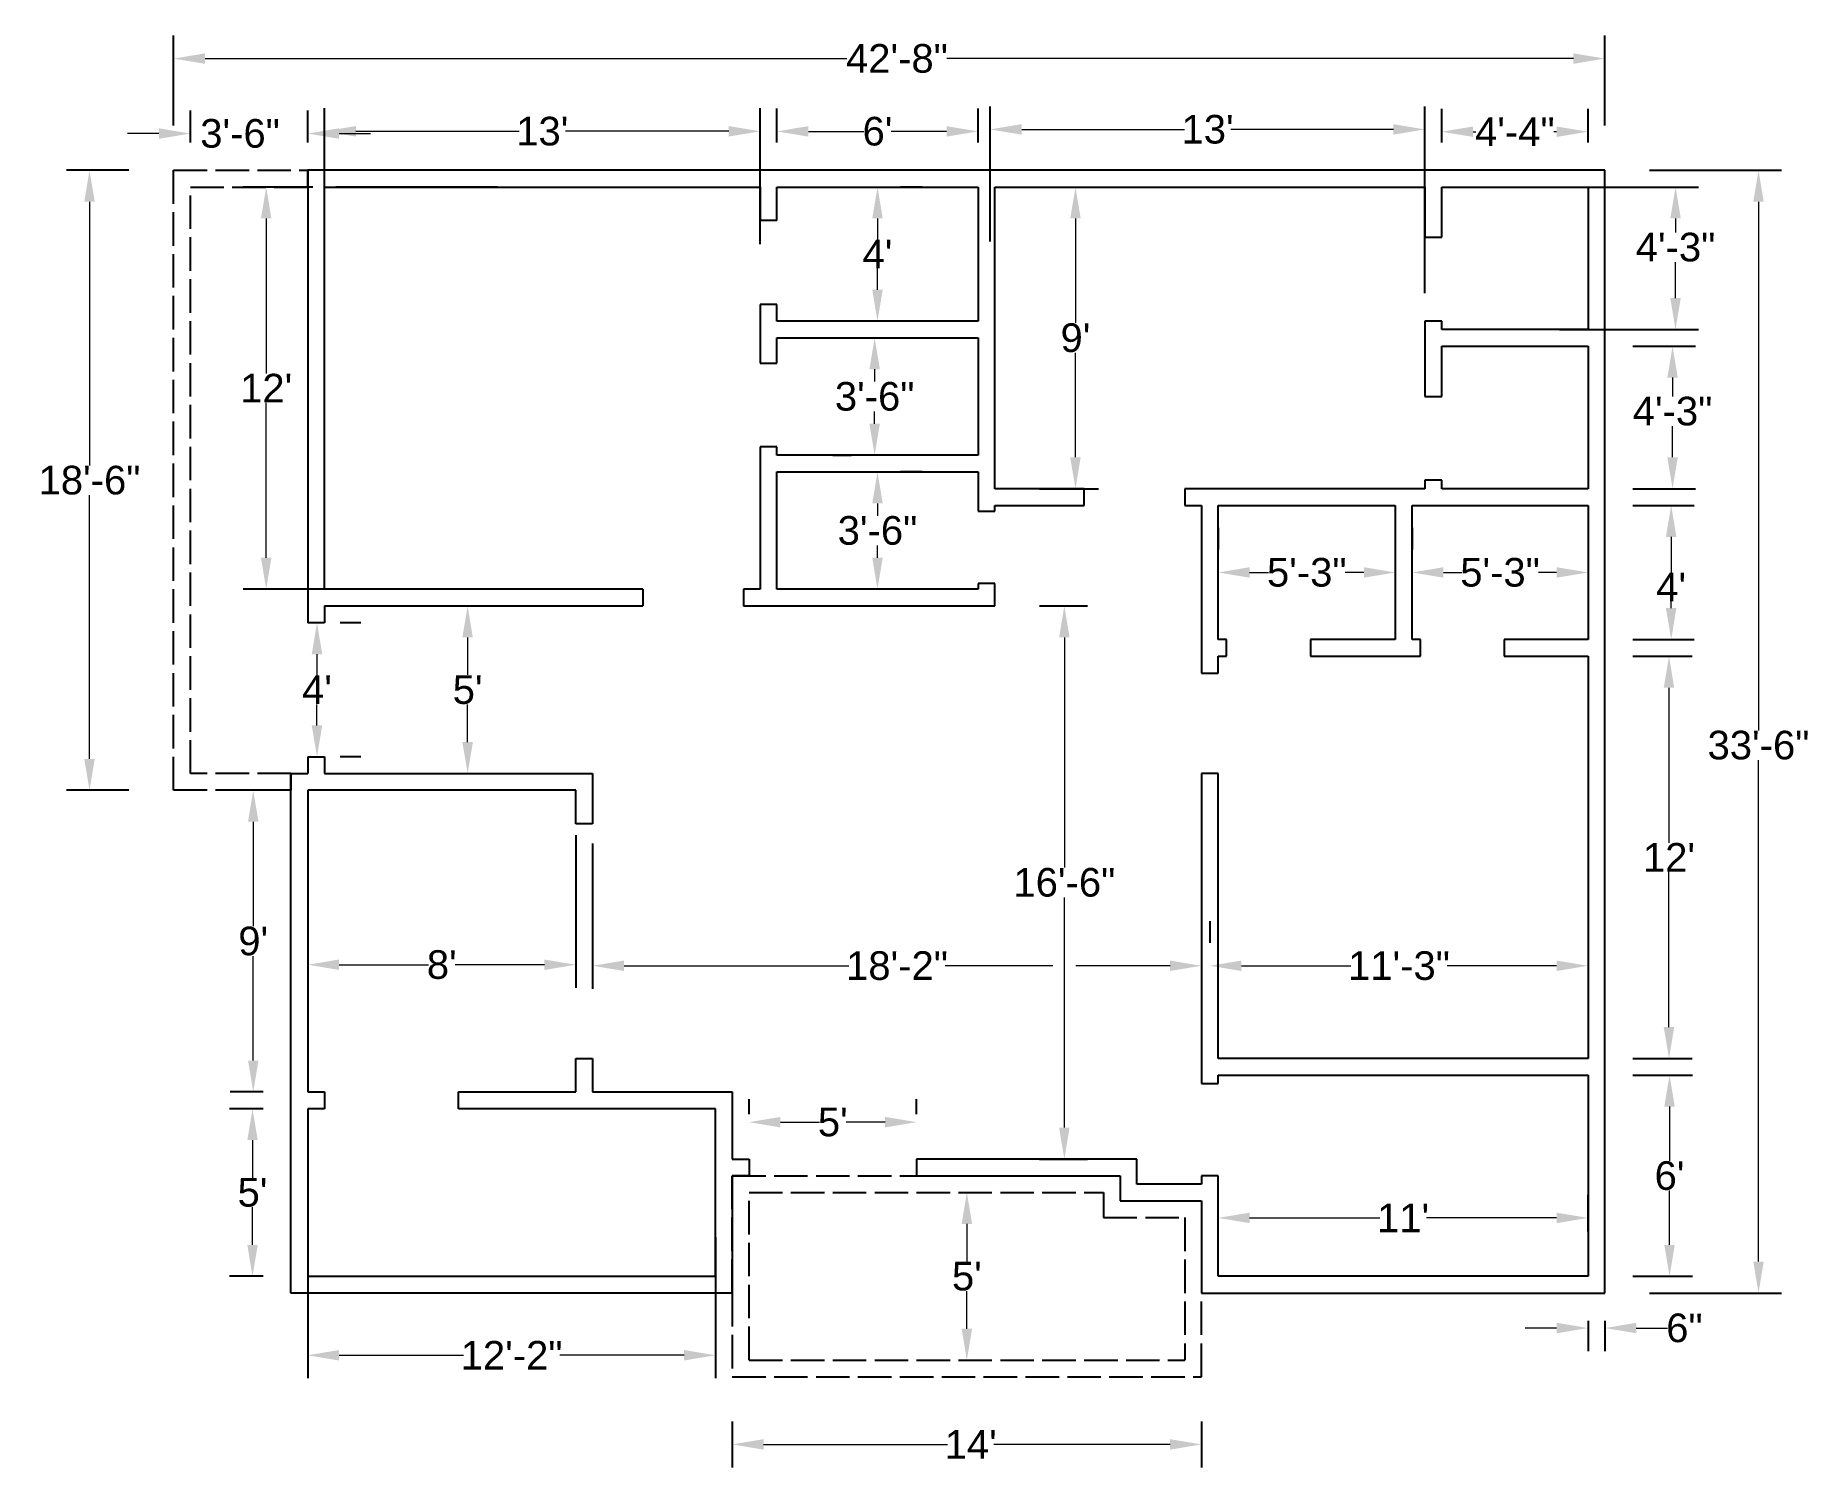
# Model space of a CAD drawing. Header units: inches. Extents: x -105 to 531, y -141 to 371.
import ezdxf

# ---------------------------------------------------------------- set-up
doc = ezdxf.new("R2010")
doc.units = ezdxf.units.IN
doc.header["$MEASUREMENT"] = 0
doc.linetypes.add('ACAD_ISO02W100', pattern=[15, 12, -3])
for name, color, linetype in [('Anno-Dims-01', 210, 'Continuous'), ('Anno-Dims-02', 120, 'Continuous'), ('Plan-01', 7, 'Continuous'), ('Verandah', 201, 'Continuous')]:
    doc.layers.add(name, color=color, linetype=linetype)
doc.styles.get("Standard").update_dxf_attribs({"font": 'arial.ttf'})
doc.dimstyles.get("Standard").update_dxf_attribs({"dimtxt": 10.25, "dimasz": 11.25, "dimexe": 8.25, "dimexo": 16, "dimgap": 0.09, "dimtad": 0, "dimtih": 1, "dimtoh": 1, "dimdec": 0, "dimzin": 0, "dimdsep": 46, "dimlunit": 4, "dimtxsty": 'Standard', "dimcen": 0.09, "dimadec": 0, "dimazin": 0, "dimtfac": 1, "dimtdec": 0, "dimtofl": 0, "dimtmove": 0, "dimatfit": 3, "dimfxl": 1, "dimtolj": 1, "dimtzin": 0, "dimlwd": 5, "dimarcsym": 0})

msp = doc.modelspace()

# ---------------------------------------------------------------- blocks, each defined once
blk = doc.blocks.new('*D1')
at = {"layer": 'Anno-Dims-02', "color": 0, "lineweight": -2, "transparency": 16777216}
for p, q in [((-55.46, 338.96), (-55.46, 371.2)), ((456.94, 338.96), (456.94, 371.2))]:
    blk.add_line(p, q, dxfattribs=at)
at = {"layer": 'Anno-Dims-02', "color": 0, "lineweight": 5, "transparency": 16777216}
for p, q in [((-44.21, 362.95), (185.61, 362.95)), ((445.69, 362.95), (221.41, 362.95))]:
    blk.add_line(p, q, dxfattribs=at)
at = {"layer": 'Anno-Dims-02', "color": 0, "transparency": 16777216}
for points in [[(-44.21, 364.83), (-44.21, 361.08), (-55.46, 362.95)], [(445.69, 364.83), (445.69, 361.08), (456.94, 362.95)]]:
    blk.add_solid(points, dxfattribs=at)
at = {"layer": 'Defpoints', "color": 0, "transparency": 16777216}
for p in [(456.94, 362.95), (-55.46, 322.96), (456.94, 322.96)]:
    blk.add_point(p, dxfattribs=at)
at = {"layer": 'Anno-Dims-02', "color": 0, "transparency": 16777216, "insert": (203.51, 362.95), "char_height": 10.25, "attachment_point": 5}
blk.add_mtext('\\A1;42\'-8"', dxfattribs=at)
blk = doc.blocks.new('*D2')
at = {"layer": 'Anno-Dims-02', "color": 0, "lineweight": -2, "transparency": 16777216}
for p, q in [((472.94, 322.96), (520.22, 322.96)), ((472.94, -79.04), (520.22, -79.04))]:
    blk.add_line(p, q, dxfattribs=at)
at = {"layer": 'Anno-Dims-02', "color": 0, "lineweight": 5, "transparency": 16777216}
for p, q in [((511.97, 311.71), (511.97, 122.42)), ((511.97, -67.79), (511.97, 111.77))]:
    blk.add_line(p, q, dxfattribs=at)
at = {"layer": 'Anno-Dims-02', "color": 0, "transparency": 16777216}
for points in [[(510.1, 311.71), (513.85, 311.71), (511.97, 322.96)], [(510.1, -67.79), (513.85, -67.79), (511.97, -79.04)]]:
    blk.add_solid(points, dxfattribs=at)
at = {"layer": 'Defpoints', "color": 0, "transparency": 16777216}
for p in [(456.94, 322.96), (456.94, -79.04), (511.97, -79.04)]:
    blk.add_point(p, dxfattribs=at)
at = {"layer": 'Anno-Dims-02', "color": 0, "transparency": 16777216, "insert": (511.97, 117.09), "char_height": 10.25, "attachment_point": 5}
blk.add_mtext('\\A1;33\'-6"', dxfattribs=at)
blk = doc.blocks.new('*D3')
at = {"layer": 'Anno-Dims-02', "color": 0, "lineweight": -2, "transparency": 16777216}
for p, q in [((450.94, -89.04), (450.94, -99.81)), ((456.94, -89.04), (456.94, -99.81))]:
    blk.add_line(p, q, dxfattribs=at)
at = {"layer": 'Anno-Dims-02', "color": 0, "lineweight": 5, "transparency": 16777216}
for p, q in [((439.69, -91.56), (428.44, -91.56)), ((468.19, -91.56), (479.44, -91.56))]:
    blk.add_line(p, q, dxfattribs=at)
at = {"layer": 'Anno-Dims-02', "color": 0, "transparency": 16777216}
for points in [[(439.69, -89.68), (439.69, -93.43), (450.94, -91.56)], [(468.19, -89.68), (468.19, -93.43), (456.94, -91.56)]]:
    blk.add_solid(points, dxfattribs=at)
at = {"layer": 'Defpoints', "color": 0, "transparency": 16777216}
for p in [(450.94, -73.04), (456.94, -73.04), (456.94, -91.56)]:
    blk.add_point(p, dxfattribs=at)
at = {"layer": 'Anno-Dims-02', "color": 0, "transparency": 16777216, "insert": (485.45, -91.56), "char_height": 10.25, "attachment_point": 5}
blk.add_mtext('\\A1;6"', dxfattribs=at)
blk = doc.blocks.new('*D4')
at = {"layer": 'Anno-Dims-01', "color": 0, "lineweight": -2, "transparency": 16777216}
for p, q in [((-1.46, 280.46), (-1.46, 345.16)), ((154.54, 296.46), (154.54, 345.16))]:
    blk.add_line(p, q, dxfattribs=at)
at = {"layer": 'Anno-Dims-01', "color": 0, "lineweight": 5, "transparency": 16777216}
for p, q in [((9.79, 336.91), (68.24, 336.91)), ((143.29, 336.91), (84.85, 336.91))]:
    blk.add_line(p, q, dxfattribs=at)
at = {"layer": 'Anno-Dims-01', "color": 0, "transparency": 16777216}
for points in [[(9.79, 338.79), (9.79, 335.04), (-1.46, 336.91)], [(143.29, 338.79), (143.29, 335.04), (154.54, 336.91)]]:
    blk.add_solid(points, dxfattribs=at)
at = {"layer": 'Defpoints', "color": 0, "transparency": 16777216}
for p in [(-1.46, 336.91), (154.54, 280.46), (-1.46, 264.46)]:
    blk.add_point(p, dxfattribs=at)
at = {"layer": 'Anno-Dims-01', "color": 0, "transparency": 16777216, "insert": (76.54, 336.91), "char_height": 10.25, "attachment_point": 5}
blk.add_mtext("\\A1;13'", dxfattribs=at)
blk = doc.blocks.new('*D5')
at = {"layer": 'Anno-Dims-01', "color": 0, "lineweight": -2, "transparency": 16777216}
for p, q in [((-5.58, 316.96), (-30.57, 316.96)), ((60.54, 316.96), (2.67, 316.96)), ((60.54, 172.96), (-30.57, 172.96))]:
    blk.add_line(p, q, dxfattribs=at)
at = {"layer": 'Anno-Dims-01', "color": 0, "lineweight": 5, "transparency": 16777216}
for p, q in [((-22.32, 305.71), (-22.32, 250.2)), ((-22.32, 184.21), (-22.32, 239.73))]:
    blk.add_line(p, q, dxfattribs=at)
at = {"layer": 'Anno-Dims-01', "color": 0, "transparency": 16777216}
for points in [[(-24.2, 305.71), (-20.45, 305.71), (-22.32, 316.96)], [(-24.2, 184.21), (-20.45, 184.21), (-22.32, 172.96)]]:
    blk.add_solid(points, dxfattribs=at)
at = {"layer": 'Defpoints', "color": 0, "transparency": 16777216}
for p in [(76.54, 316.96), (-22.32, 172.96), (76.54, 172.96)]:
    blk.add_point(p, dxfattribs=at)
at = {"layer": 'Anno-Dims-01', "color": 0, "transparency": 16777216, "insert": (-22.32, 244.96), "char_height": 10.25, "attachment_point": 5}
blk.add_mtext("\\A1;12'", dxfattribs=at)
blk = doc.blocks.new('*D6')
at = {"layer": 'Anno-Dims-01', "color": 0, "lineweight": -2, "transparency": 16777216}
for p, q in [((236.92, 297.48), (236.92, 345.84)), ((392.54, 278.96), (392.54, 345.84))]:
    blk.add_line(p, q, dxfattribs=at)
at = {"layer": 'Anno-Dims-01', "color": 0, "lineweight": 5, "transparency": 16777216}
for p, q in [((248.17, 337.59), (306.43, 337.59)), ((381.29, 337.59), (323.04, 337.59))]:
    blk.add_line(p, q, dxfattribs=at)
at = {"layer": 'Anno-Dims-01', "color": 0, "transparency": 16777216}
for points in [[(248.17, 339.47), (248.17, 335.72), (236.92, 337.59)], [(381.29, 339.47), (381.29, 335.72), (392.54, 337.59)]]:
    blk.add_solid(points, dxfattribs=at)
at = {"layer": 'Defpoints', "color": 0, "transparency": 16777216}
for p in [(392.54, 337.59), (236.92, 281.48), (392.54, 262.96)]:
    blk.add_point(p, dxfattribs=at)
at = {"layer": 'Anno-Dims-01', "color": 0, "transparency": 16777216, "insert": (314.73, 337.59), "char_height": 10.25, "attachment_point": 5}
blk.add_mtext("\\A1;13'", dxfattribs=at)
blk = doc.blocks.new('*D7')
at = {"layer": 'Anno-Dims-01', "color": 0, "lineweight": -2, "transparency": 16777216}
for p, q in [((254.54, 316.96), (275.68, 316.96)), ((254.54, 208.96), (275.68, 208.96))]:
    blk.add_line(p, q, dxfattribs=at)
at = {"layer": 'Anno-Dims-01', "color": 0, "lineweight": 5, "transparency": 16777216}
for p, q in [((267.43, 305.71), (267.43, 268.29)), ((267.43, 220.21), (267.43, 257.64))]:
    blk.add_line(p, q, dxfattribs=at)
at = {"layer": 'Anno-Dims-01', "color": 0, "transparency": 16777216}
for points in [[(265.55, 305.71), (269.3, 305.71), (267.43, 316.96)], [(265.55, 220.21), (269.3, 220.21), (267.43, 208.96)]]:
    blk.add_solid(points, dxfattribs=at)
at = {"layer": 'Defpoints', "color": 0, "transparency": 16777216}
for p in [(238.54, 316.96), (238.54, 208.96), (267.43, 208.96)]:
    blk.add_point(p, dxfattribs=at)
at = {"layer": 'Anno-Dims-01', "color": 0, "transparency": 16777216, "insert": (267.43, 262.96), "char_height": 10.25, "attachment_point": 5}
blk.add_mtext("\\A1;9'", dxfattribs=at)
blk = doc.blocks.new('*D9')
at = {"layer": 'Anno-Dims-01', "color": 0, "lineweight": -2, "transparency": 16777216}
for p, q in [((315.57, 54.14), (315.57, 46.39)), ((450.94, 39.96), (450.94, 29.89))]:
    blk.add_line(p, q, dxfattribs=at)
at = {"layer": 'Anno-Dims-01', "color": 0, "lineweight": 5, "transparency": 16777216}
for p, q in [((326.82, 38.14), (366.05, 38.14)), ((439.69, 38.14), (400.47, 38.14))]:
    blk.add_line(p, q, dxfattribs=at)
at = {"layer": 'Anno-Dims-01', "color": 0, "transparency": 16777216}
for points in [[(326.82, 40.02), (326.82, 36.27), (315.57, 38.14)], [(439.69, 40.02), (439.69, 36.27), (450.94, 38.14)]]:
    blk.add_solid(points, dxfattribs=at)
at = {"layer": 'Defpoints', "color": 0, "transparency": 16777216}
for p in [(450.94, 55.96), (315.57, 38.14), (450.94, 38.14)]:
    blk.add_point(p, dxfattribs=at)
at = {"layer": 'Anno-Dims-01', "color": 0, "transparency": 16777216, "insert": (383.26, 38.14), "char_height": 10.25, "attachment_point": 5}
blk.add_mtext('\\A1;11\'-3"', dxfattribs=at)
blk = doc.blocks.new('*D11')
at = {"layer": 'Anno-Dims-01', "color": 0, "lineweight": -2, "transparency": 16777216}
for p, q in [((318.54, -57.04), (318.54, -43.88)), ((450.94, -57.04), (450.94, -43.88))]:
    blk.add_line(p, q, dxfattribs=at)
at = {"layer": 'Anno-Dims-01', "color": 0, "lineweight": 5, "transparency": 16777216}
for p, q in [((329.79, -52.13), (376.44, -52.13)), ((439.69, -52.13), (393.05, -52.13))]:
    blk.add_line(p, q, dxfattribs=at)
at = {"layer": 'Anno-Dims-01', "color": 0, "transparency": 16777216}
for points in [[(329.79, -50.26), (329.79, -54.01), (318.54, -52.13)], [(439.69, -50.26), (439.69, -54.01), (450.94, -52.13)]]:
    blk.add_solid(points, dxfattribs=at)
at = {"layer": 'Defpoints', "color": 0, "transparency": 16777216}
for p in [(450.94, -52.13), (318.54, -73.04), (450.94, -73.04)]:
    blk.add_point(p, dxfattribs=at)
at = {"layer": 'Anno-Dims-01', "color": 0, "transparency": 16777216, "insert": (384.74, -52.13), "char_height": 10.25, "attachment_point": 5}
blk.add_mtext("\\A1;11'", dxfattribs=at)
blk = doc.blocks.new('*D12')
at = {"layer": 'Anno-Dims-01', "color": 0, "lineweight": -2, "transparency": 16777216}
for p, q in [((94.54, 81.96), (94.54, 29.89)), ((312.54, 81.96), (312.54, 29.89))]:
    blk.add_line(p, q, dxfattribs=at)
at = {"layer": 'Anno-Dims-01', "color": 0, "lineweight": 5, "transparency": 16777216}
for p, q in [((105.79, 38.14), (186.33, 38.14)), ((259.32, 38.14), (220.76, 38.14)), ((301.29, 38.14), (267.57, 38.14))]:
    blk.add_line(p, q, dxfattribs=at)
at = {"layer": 'Anno-Dims-01', "color": 0, "transparency": 16777216}
for points in [[(105.79, 40.02), (105.79, 36.27), (94.54, 38.14)], [(301.29, 40.02), (301.29, 36.27), (312.54, 38.14)]]:
    blk.add_solid(points, dxfattribs=at)
at = {"layer": 'Defpoints', "color": 0, "transparency": 16777216}
for p in [(94.54, 97.96), (312.54, 97.96), (312.54, 38.14)]:
    blk.add_point(p, dxfattribs=at)
at = {"layer": 'Anno-Dims-01', "color": 0, "transparency": 16777216, "insert": (203.54, 38.14), "char_height": 10.25, "attachment_point": 5}
blk.add_mtext('\\A1;18\'-2"', dxfattribs=at)
blk = doc.blocks.new('*D13')
at = {"layer": 'Anno-Dims-01', "color": 0, "lineweight": -2, "transparency": 16777216}
for p, q in [((254.54, 166.96), (271.7, 166.96)), ((254.54, -31.04), (271.7, -31.04))]:
    blk.add_line(p, q, dxfattribs=at)
at = {"layer": 'Anno-Dims-01', "color": 0, "lineweight": 5, "transparency": 16777216}
for p, q in [((263.45, 155.71), (263.45, 73.29)), ((263.45, -19.79), (263.45, 62.64))]:
    blk.add_line(p, q, dxfattribs=at)
at = {"layer": 'Anno-Dims-01', "color": 0, "transparency": 16777216}
for points in [[(261.57, 155.71), (265.32, 155.71), (263.45, 166.96)], [(261.57, -19.79), (265.32, -19.79), (263.45, -31.04)]]:
    blk.add_solid(points, dxfattribs=at)
at = {"layer": 'Defpoints', "color": 0, "transparency": 16777216}
for p in [(238.54, 166.96), (238.54, -31.04), (263.45, -31.04)]:
    blk.add_point(p, dxfattribs=at)
at = {"layer": 'Anno-Dims-01', "color": 0, "transparency": 16777216, "insert": (263.45, 67.96), "char_height": 10.25, "attachment_point": 5}
blk.add_mtext('\\A1;16\'-6"', dxfattribs=at)
blk = doc.blocks.new('*D14')
at = {"layer": 'Anno-Dims-02', "color": 0, "lineweight": -2, "transparency": 16777216}
for p, q in [((-7.46, -59.04), (-7.46, -109.56)), ((138.54, -59.04), (138.54, -109.56))]:
    blk.add_line(p, q, dxfattribs=at)
at = {"layer": 'Anno-Dims-02', "color": 0, "lineweight": 5, "transparency": 16777216}
for p, q in [((3.79, -101.31), (48.33, -101.31)), ((127.29, -101.31), (82.76, -101.31))]:
    blk.add_line(p, q, dxfattribs=at)
at = {"layer": 'Anno-Dims-02', "color": 0, "transparency": 16777216}
for points in [[(3.79, -99.43), (3.79, -103.18), (-7.46, -101.31)], [(127.29, -99.43), (127.29, -103.18), (138.54, -101.31)]]:
    blk.add_solid(points, dxfattribs=at)
at = {"layer": 'Defpoints', "color": 0, "transparency": 16777216}
for p in [(-7.46, -43.04), (138.54, -43.04), (138.54, -101.31)]:
    blk.add_point(p, dxfattribs=at)
at = {"layer": 'Anno-Dims-02', "color": 0, "transparency": 16777216, "insert": (65.54, -101.31), "char_height": 10.25, "attachment_point": 5}
blk.add_mtext('\\A1;12\'-2"', dxfattribs=at)
blk = doc.blocks.new('*D16')
at = {"layer": 'Anno-Dims-01', "color": 0, "lineweight": -2, "transparency": 16777216}
for p, q in [((-7.46, 84.96), (-7.46, 30.26)), ((88.54, 84.96), (88.54, 30.26))]:
    blk.add_line(p, q, dxfattribs=at)
at = {"layer": 'Anno-Dims-01', "color": 0, "lineweight": 5, "transparency": 16777216}
for p, q in [((3.79, 38.51), (35.73, 38.51)), ((77.29, 38.51), (45.36, 38.51))]:
    blk.add_line(p, q, dxfattribs=at)
at = {"layer": 'Anno-Dims-01', "color": 0, "transparency": 16777216}
for points in [[(3.79, 40.39), (3.79, 36.64), (-7.46, 38.51)], [(77.29, 40.39), (77.29, 36.64), (88.54, 38.51)]]:
    blk.add_solid(points, dxfattribs=at)
at = {"layer": 'Defpoints', "color": 0, "transparency": 16777216}
for p in [(-7.46, 100.96), (88.54, 100.96), (88.54, 38.51)]:
    blk.add_point(p, dxfattribs=at)
at = {"layer": 'Anno-Dims-01', "color": 0, "transparency": 16777216, "insert": (40.54, 38.51), "char_height": 10.25, "attachment_point": 5}
blk.add_mtext("\\A1;8'", dxfattribs=at)
blk = doc.blocks.new('*D18')
at = {"layer": 'Anno-Dims-01', "color": 0, "lineweight": -2, "transparency": 16777216}
for p, q in [((14.54, 166.96), (58.05, 166.96)), ((14.54, 106.96), (58.05, 106.96))]:
    blk.add_line(p, q, dxfattribs=at)
at = {"layer": 'Anno-Dims-01', "color": 0, "lineweight": 5, "transparency": 16777216}
for p, q in [((49.8, 155.71), (49.8, 142.26)), ((49.8, 118.21), (49.8, 131.66))]:
    blk.add_line(p, q, dxfattribs=at)
at = {"layer": 'Anno-Dims-01', "color": 0, "transparency": 16777216}
for points in [[(47.92, 155.71), (51.67, 155.71), (49.8, 166.96)], [(47.92, 118.21), (51.67, 118.21), (49.8, 106.96)]]:
    blk.add_solid(points, dxfattribs=at)
at = {"layer": 'Defpoints', "color": 0, "transparency": 16777216}
for p in [(-1.46, 166.96), (-1.46, 106.96), (49.8, 106.96)]:
    blk.add_point(p, dxfattribs=at)
at = {"layer": 'Anno-Dims-01', "color": 0, "transparency": 16777216, "insert": (49.8, 136.96), "char_height": 10.25, "attachment_point": 5}
blk.add_mtext("\\A1;5'", dxfattribs=at)
blk = doc.blocks.new('*D19')
at = {"layer": 'Anno-Dims-01', "color": 0, "lineweight": -2, "transparency": 16777216}
for p, q in [((11.54, 160.96), (4.11, 160.96)), ((11.54, 112.96), (4.11, 112.96))]:
    blk.add_line(p, q, dxfattribs=at)
at = {"layer": 'Anno-Dims-01', "color": 0, "lineweight": 5, "transparency": 16777216}
for p, q in [((-4.14, 149.71), (-4.14, 142.18)), ((-4.14, 124.21), (-4.14, 131.75))]:
    blk.add_line(p, q, dxfattribs=at)
at = {"layer": 'Anno-Dims-01', "color": 0, "transparency": 16777216}
for points in [[(-6.01, 149.71), (-2.26, 149.71), (-4.14, 160.96)], [(-6.01, 124.21), (-2.26, 124.21), (-4.14, 112.96)]]:
    blk.add_solid(points, dxfattribs=at)
at = {"layer": 'Defpoints', "color": 0, "transparency": 16777216}
for p in [(-4.46, 160.96), (-4.46, 112.96), (-4.14, 112.96)]:
    blk.add_point(p, dxfattribs=at)
at = {"layer": 'Anno-Dims-01', "color": 0, "transparency": 16777216, "insert": (-4.14, 136.96), "char_height": 10.25, "attachment_point": 5}
blk.add_mtext("\\A1;4'", dxfattribs=at)
blk = doc.blocks.new('*D20')
at = {"layer": 'Anno-Dims-01', "color": 0, "lineweight": -2, "transparency": 16777216}
for p, q in [((150.54, -15.04), (150.54, -9.6)), ((210.54, -15.04), (210.54, -9.6))]:
    blk.add_line(p, q, dxfattribs=at)
at = {"layer": 'Anno-Dims-01', "color": 0, "lineweight": 5, "transparency": 16777216}
for p, q in [((161.79, -17.85), (175.74, -17.85)), ((199.29, -17.85), (185.35, -17.85))]:
    blk.add_line(p, q, dxfattribs=at)
at = {"layer": 'Anno-Dims-01', "color": 0, "transparency": 16777216}
for points in [[(161.79, -15.98), (161.79, -19.73), (150.54, -17.85)], [(199.29, -15.98), (199.29, -19.73), (210.54, -17.85)]]:
    blk.add_solid(points, dxfattribs=at)
at = {"layer": 'Defpoints', "color": 0, "transparency": 16777216}
for p in [(210.54, -17.85), (150.54, -31.04), (210.54, -31.04)]:
    blk.add_point(p, dxfattribs=at)
at = {"layer": 'Anno-Dims-01', "color": 0, "transparency": 16777216, "insert": (180.54, -17.85), "char_height": 10.25, "attachment_point": 5}
blk.add_mtext("\\A1;5'", dxfattribs=at)
blk = doc.blocks.new('*D21')
at = {"layer": 'Anno-Dims-01', "color": 0, "lineweight": -2, "transparency": 16777216}
for p, q in [((230, -43.04), (236.79, -43.04)), ((230, -103.04), (236.79, -103.04))]:
    blk.add_line(p, q, dxfattribs=at)
at = {"layer": 'Anno-Dims-01', "color": 0, "lineweight": 5, "transparency": 16777216}
for p, q in [((228.54, -54.29), (228.54, -67.74)), ((228.54, -91.79), (228.54, -78.34))]:
    blk.add_line(p, q, dxfattribs=at)
at = {"layer": 'Anno-Dims-01', "color": 0, "transparency": 16777216}
for points in [[(226.67, -54.29), (230.42, -54.29), (228.54, -43.04)], [(226.67, -91.79), (230.42, -91.79), (228.54, -103.04)]]:
    blk.add_solid(points, dxfattribs=at)
at = {"layer": 'Defpoints', "color": 0, "transparency": 16777216}
for p in [(214, -43.04), (214, -103.04), (228.54, -103.04)]:
    blk.add_point(p, dxfattribs=at)
at = {"layer": 'Anno-Dims-01', "color": 0, "transparency": 16777216, "insert": (228.54, -73.04), "char_height": 10.25, "attachment_point": 5}
blk.add_mtext("\\A1;5'", dxfattribs=at)
blk = doc.blocks.new('*D22')
at = {"layer": 'Anno-Dims-02', "color": 0, "lineweight": -2, "transparency": 16777216}
for p, q in [((144.54, -125.04), (144.54, -141.48)), ((312.54, -125.04), (312.54, -141.48))]:
    blk.add_line(p, q, dxfattribs=at)
at = {"layer": 'Anno-Dims-02', "color": 0, "lineweight": 5, "transparency": 16777216}
for p, q in [((155.79, -133.23), (221.62, -133.23)), ((301.29, -133.23), (238.23, -133.23))]:
    blk.add_line(p, q, dxfattribs=at)
at = {"layer": 'Anno-Dims-02', "color": 0, "transparency": 16777216}
for points in [[(155.79, -131.35), (155.79, -135.1), (144.54, -133.23)], [(301.29, -131.35), (301.29, -135.1), (312.54, -133.23)]]:
    blk.add_solid(points, dxfattribs=at)
at = {"layer": 'Defpoints', "color": 0, "transparency": 16777216}
for p in [(144.54, -109.04), (312.54, -109.04), (144.54, -133.23)]:
    blk.add_point(p, dxfattribs=at)
at = {"layer": 'Anno-Dims-02', "color": 0, "transparency": 16777216, "insert": (229.92, -133.23), "char_height": 10.25, "attachment_point": 5}
blk.add_mtext("\\A1;14'", dxfattribs=at)
blk = doc.blocks.new('*D23')
at = {"layer": 'Anno-Dims-01', "color": 0, "lineweight": -2, "transparency": 16777216}
for p, q in [((180.54, 262.96), (187.28, 262.96)), ((180.54, 220.96), (187.28, 220.96))]:
    blk.add_line(p, q, dxfattribs=at)
at = {"layer": 'Anno-Dims-01', "color": 0, "lineweight": 5, "transparency": 16777216}
for p, q in [((195.53, 251.71), (195.53, 247.29)), ((195.53, 232.21), (195.53, 236.64))]:
    blk.add_line(p, q, dxfattribs=at)
at = {"layer": 'Anno-Dims-01', "color": 0, "transparency": 16777216}
for points in [[(193.65, 251.71), (197.4, 251.71), (195.53, 262.96)], [(193.65, 232.21), (197.4, 232.21), (195.53, 220.96)]]:
    blk.add_solid(points, dxfattribs=at)
at = {"layer": 'Defpoints', "color": 0, "transparency": 16777216}
for p in [(196.54, 262.96), (195.53, 220.96), (196.54, 220.96)]:
    blk.add_point(p, dxfattribs=at)
at = {"layer": 'Anno-Dims-01', "color": 0, "transparency": 16777216, "insert": (195.53, 241.96), "char_height": 10.25, "attachment_point": 5}
blk.add_mtext('\\A1;3\'-6"', dxfattribs=at)
blk = doc.blocks.new('*D24')
at = {"layer": 'Anno-Dims-01', "color": 0, "lineweight": -2, "transparency": 16777216}
for p, q in [((212.54, 214.96), (204.79, 214.96)), ((212.54, 172.96), (204.79, 172.96))]:
    blk.add_line(p, q, dxfattribs=at)
at = {"layer": 'Anno-Dims-01', "color": 0, "lineweight": 5, "transparency": 16777216}
for p, q in [((196.54, 203.71), (196.54, 199.29)), ((196.54, 184.21), (196.54, 188.64))]:
    blk.add_line(p, q, dxfattribs=at)
at = {"layer": 'Anno-Dims-01', "color": 0, "transparency": 16777216}
for points in [[(194.67, 203.71), (198.42, 203.71), (196.54, 214.96)], [(194.67, 184.21), (198.42, 184.21), (196.54, 172.96)]]:
    blk.add_solid(points, dxfattribs=at)
at = {"layer": 'Defpoints', "color": 0, "transparency": 16777216}
for p in [(196.54, 214.96), (196.54, 172.96), (196.54, 172.96)]:
    blk.add_point(p, dxfattribs=at)
at = {"layer": 'Anno-Dims-01', "color": 0, "transparency": 16777216, "insert": (196.54, 193.96), "char_height": 10.25, "attachment_point": 5}
blk.add_mtext('\\A1;3\'-6"', dxfattribs=at)
blk = doc.blocks.new('*D25')
at = {"layer": 'Anno-Dims-01', "color": 0, "lineweight": -2, "transparency": 16777216}
for p, q in [((212.54, 316.96), (204.79, 316.96)), ((212.54, 268.96), (204.79, 268.96))]:
    blk.add_line(p, q, dxfattribs=at)
at = {"layer": 'Anno-Dims-01', "color": 0, "lineweight": 5, "transparency": 16777216}
for p, q in [((196.54, 305.71), (196.54, 298.18)), ((196.54, 280.21), (196.54, 287.75))]:
    blk.add_line(p, q, dxfattribs=at)
at = {"layer": 'Anno-Dims-01', "color": 0, "transparency": 16777216}
for points in [[(194.67, 305.71), (198.42, 305.71), (196.54, 316.96)], [(194.67, 280.21), (198.42, 280.21), (196.54, 268.96)]]:
    blk.add_solid(points, dxfattribs=at)
at = {"layer": 'Defpoints', "color": 0, "transparency": 16777216}
for p in [(196.54, 316.96), (196.54, 268.96), (196.54, 268.96)]:
    blk.add_point(p, dxfattribs=at)
at = {"layer": 'Anno-Dims-01', "color": 0, "transparency": 16777216, "insert": (196.54, 292.96), "char_height": 10.25, "attachment_point": 5}
blk.add_mtext("\\A1;4'", dxfattribs=at)
blk = doc.blocks.new('*D26')
at = {"layer": 'Anno-Dims-01', "color": 0, "lineweight": -2, "transparency": 16777216}
for p, q in [((160.54, 332.96), (160.54, 345.14)), ((232.54, 332.96), (232.54, 345.14))]:
    blk.add_line(p, q, dxfattribs=at)
at = {"layer": 'Anno-Dims-01', "color": 0, "lineweight": 5, "transparency": 16777216}
for p, q in [((171.79, 336.89), (191.71, 336.89)), ((221.29, 336.89), (201.38, 336.89))]:
    blk.add_line(p, q, dxfattribs=at)
at = {"layer": 'Anno-Dims-01', "color": 0, "transparency": 16777216}
for points in [[(171.79, 338.77), (171.79, 335.02), (160.54, 336.89)], [(221.29, 338.77), (221.29, 335.02), (232.54, 336.89)]]:
    blk.add_solid(points, dxfattribs=at)
at = {"layer": 'Defpoints', "color": 0, "transparency": 16777216}
for p in [(160.54, 336.89), (160.54, 316.96), (232.54, 316.96)]:
    blk.add_point(p, dxfattribs=at)
at = {"layer": 'Anno-Dims-01', "color": 0, "transparency": 16777216, "insert": (196.54, 336.89), "char_height": 10.25, "attachment_point": 5}
blk.add_mtext("\\A1;6'", dxfattribs=at)
blk = doc.blocks.new('*D27')
at = {"layer": 'Anno-Dims-01', "color": 0, "lineweight": -2, "transparency": 16777216}
for p, q in [((318.54, 194.96), (318.54, 187.21)), ((381.94, 194.96), (381.94, 187.21))]:
    blk.add_line(p, q, dxfattribs=at)
at = {"layer": 'Anno-Dims-01', "color": 0, "lineweight": 5, "transparency": 16777216}
for p, q in [((329.79, 178.96), (336.53, 178.96)), ((370.69, 178.96), (363.96, 178.96))]:
    blk.add_line(p, q, dxfattribs=at)
at = {"layer": 'Anno-Dims-01', "color": 0, "transparency": 16777216}
for points in [[(329.79, 180.84), (329.79, 177.09), (318.54, 178.96)], [(370.69, 180.84), (370.69, 177.09), (381.94, 178.96)]]:
    blk.add_solid(points, dxfattribs=at)
at = {"layer": 'Defpoints', "color": 0, "transparency": 16777216}
for p in [(318.54, 178.96), (381.94, 178.96), (381.94, 178.96)]:
    blk.add_point(p, dxfattribs=at)
at = {"layer": 'Anno-Dims-01', "color": 0, "transparency": 16777216, "insert": (350.24, 178.96), "char_height": 10.25, "attachment_point": 5}
blk.add_mtext('\\A1;5\'-3"', dxfattribs=at)
blk = doc.blocks.new('*D28')
at = {"layer": 'Anno-Dims-01', "color": 0, "lineweight": -2, "transparency": 16777216}
for p, q in [((387.94, 194.96), (387.94, 187.21)), ((450.94, 194.96), (450.94, 187.21))]:
    blk.add_line(p, q, dxfattribs=at)
at = {"layer": 'Anno-Dims-01', "color": 0, "lineweight": 5, "transparency": 16777216}
for p, q in [((399.19, 178.96), (405.73, 178.96)), ((439.69, 178.96), (433.16, 178.96))]:
    blk.add_line(p, q, dxfattribs=at)
at = {"layer": 'Anno-Dims-01', "color": 0, "transparency": 16777216}
for points in [[(399.19, 180.84), (399.19, 177.09), (387.94, 178.96)], [(439.69, 180.84), (439.69, 177.09), (450.94, 178.96)]]:
    blk.add_solid(points, dxfattribs=at)
at = {"layer": 'Defpoints', "color": 0, "transparency": 16777216}
for p in [(387.94, 178.96), (450.94, 178.96), (450.94, 178.96)]:
    blk.add_point(p, dxfattribs=at)
at = {"layer": 'Anno-Dims-01', "color": 0, "transparency": 16777216, "insert": (419.44, 178.96), "char_height": 10.25, "attachment_point": 5}
blk.add_mtext('\\A1;5\'-3"', dxfattribs=at)
blk = doc.blocks.new('*D29')
at = {"layer": 'Anno-Dims-01', "color": 0, "lineweight": -2, "transparency": 16777216}
for p, q in [((466.94, 202.96), (488.96, 202.96)), ((466.94, 154.96), (488.96, 154.96))]:
    blk.add_line(p, q, dxfattribs=at)
at = {"layer": 'Anno-Dims-01', "color": 0, "lineweight": 5, "transparency": 16777216}
for p, q in [((480.71, 191.71), (480.71, 178.96)), ((480.71, 166.21), (480.71, 168.53))]:
    blk.add_line(p, q, dxfattribs=at)
at = {"layer": 'Anno-Dims-01', "color": 0, "transparency": 16777216}
for points in [[(478.83, 191.71), (482.58, 191.71), (480.71, 202.96)], [(478.83, 166.21), (482.58, 166.21), (480.71, 154.96)]]:
    blk.add_solid(points, dxfattribs=at)
at = {"layer": 'Defpoints', "color": 0, "transparency": 16777216}
for p in [(450.94, 202.96), (450.94, 154.96), (480.71, 154.96)]:
    blk.add_point(p, dxfattribs=at)
at = {"layer": 'Anno-Dims-01', "color": 0, "transparency": 16777216, "insert": (480.71, 173.75), "char_height": 10.25, "attachment_point": 5}
blk.add_mtext("\\A1;4'", dxfattribs=at)
blk = doc.blocks.new('*D30')
at = {"layer": 'Anno-Dims-01', "color": 0, "lineweight": -2, "transparency": 16777216}
for p, q in [((398.54, 332.96), (398.54, 345.01)), ((450.94, 332.96), (450.94, 345.01))]:
    blk.add_line(p, q, dxfattribs=at)
at = {"layer": 'Anno-Dims-01', "color": 0, "lineweight": 5, "transparency": 16777216}
for p, q in [((409.79, 336.76), (410.82, 336.76)), ((439.69, 336.76), (438.66, 336.76))]:
    blk.add_line(p, q, dxfattribs=at)
at = {"layer": 'Anno-Dims-01', "color": 0, "transparency": 16777216}
for points in [[(409.79, 338.64), (409.79, 334.89), (398.54, 336.76)], [(439.69, 338.64), (439.69, 334.89), (450.94, 336.76)]]:
    blk.add_solid(points, dxfattribs=at)
at = {"layer": 'Defpoints', "color": 0, "transparency": 16777216}
for p in [(450.94, 336.76), (398.54, 316.96), (450.94, 316.96)]:
    blk.add_point(p, dxfattribs=at)
at = {"layer": 'Anno-Dims-01', "color": 0, "transparency": 16777216, "insert": (424.74, 336.76), "char_height": 10.25, "attachment_point": 5}
blk.add_mtext('\\A1;4\'-4"', dxfattribs=at)
blk = doc.blocks.new('*D31')
at = {"layer": 'Anno-Dims-01', "color": 0, "lineweight": -2, "transparency": 16777216}
for p, q in [((440.74, 316.96), (490.52, 316.96)), ((440.74, 265.96), (490.52, 265.96))]:
    blk.add_line(p, q, dxfattribs=at)
at = {"layer": 'Anno-Dims-01', "color": 0, "lineweight": 5, "transparency": 16777216}
for p, q in [((482.27, 305.71), (482.27, 300.72)), ((482.27, 277.21), (482.27, 290.07))]:
    blk.add_line(p, q, dxfattribs=at)
at = {"layer": 'Anno-Dims-01', "color": 0, "transparency": 16777216}
for points in [[(480.4, 305.71), (484.15, 305.71), (482.27, 316.96)], [(480.4, 277.21), (484.15, 277.21), (482.27, 265.96)]]:
    blk.add_solid(points, dxfattribs=at)
at = {"layer": 'Defpoints', "color": 0, "transparency": 16777216}
for p in [(424.74, 316.96), (424.74, 265.96), (482.27, 265.96)]:
    blk.add_point(p, dxfattribs=at)
at = {"layer": 'Anno-Dims-01', "color": 0, "transparency": 16777216, "insert": (482.27, 295.39), "char_height": 10.25, "attachment_point": 5}
blk.add_mtext('\\A1;4\'-3"', dxfattribs=at)
blk = doc.blocks.new('*D33')
at = {"layer": 'Anno-Dims-01', "color": 0, "lineweight": -2, "transparency": 16777216}
for p, q in [((466.94, 259.96), (489.45, 259.96)), ((466.94, 208.96), (489.45, 208.96))]:
    blk.add_line(p, q, dxfattribs=at)
at = {"layer": 'Anno-Dims-01', "color": 0, "lineweight": 5, "transparency": 16777216}
for p, q in [((481.2, 248.71), (481.2, 242.01)), ((481.2, 220.21), (481.2, 231.35))]:
    blk.add_line(p, q, dxfattribs=at)
at = {"layer": 'Anno-Dims-01', "color": 0, "transparency": 16777216}
for points in [[(479.33, 248.71), (483.08, 248.71), (481.2, 259.96)], [(479.33, 220.21), (483.08, 220.21), (481.2, 208.96)]]:
    blk.add_solid(points, dxfattribs=at)
at = {"layer": 'Defpoints', "color": 0, "transparency": 16777216}
for p in [(450.94, 259.96), (450.94, 208.96), (481.2, 208.96)]:
    blk.add_point(p, dxfattribs=at)
at = {"layer": 'Anno-Dims-01', "color": 0, "transparency": 16777216, "insert": (481.2, 236.68), "char_height": 10.25, "attachment_point": 5}
blk.add_mtext('\\A1;4\'-3"', dxfattribs=at)
blk = doc.blocks.new('*D34')
at = {"layer": 'Anno-Dims-01', "color": 0, "lineweight": -2, "transparency": 16777216}
for p, q in [((-49.46, 332.96), (-49.46, 344.36)), ((-7.46, 332.96), (-7.46, 344.36))]:
    blk.add_line(p, q, dxfattribs=at)
at = {"layer": 'Anno-Dims-01', "color": 0, "lineweight": 5, "transparency": 16777216}
for p, q in [((-60.71, 336.11), (-71.96, 336.11)), ((3.79, 336.11), (15.04, 336.11))]:
    blk.add_line(p, q, dxfattribs=at)
at = {"layer": 'Anno-Dims-01', "color": 0, "transparency": 16777216}
for points in [[(-60.71, 337.99), (-60.71, 334.24), (-49.46, 336.11)], [(3.79, 337.99), (3.79, 334.24), (-7.46, 336.11)]]:
    blk.add_solid(points, dxfattribs=at)
at = {"layer": 'Defpoints', "color": 0, "transparency": 16777216}
for p in [(-49.46, 336.11), (-49.46, 316.96), (-7.46, 316.96)]:
    blk.add_point(p, dxfattribs=at)
at = {"layer": 'Anno-Dims-01', "color": 0, "transparency": 16777216, "insert": (-31.68, 336.11), "char_height": 10.25, "attachment_point": 5}
blk.add_mtext('\\A1;3\'-6"', dxfattribs=at)
blk = doc.blocks.new('*D35')
at = {"layer": 'Anno-Dims-02', "color": 0, "lineweight": -2, "transparency": 16777216}
for p, q in [((-71.46, 322.96), (-93.83, 322.96)), ((-71.46, 100.96), (-93.83, 100.96))]:
    blk.add_line(p, q, dxfattribs=at)
at = {"layer": 'Anno-Dims-02', "color": 0, "lineweight": 5, "transparency": 16777216}
for p, q in [((-85.58, 311.71), (-85.58, 217.29)), ((-85.58, 112.21), (-85.58, 206.64))]:
    blk.add_line(p, q, dxfattribs=at)
at = {"layer": 'Anno-Dims-02', "color": 0, "transparency": 16777216}
for points in [[(-87.45, 311.71), (-83.7, 311.71), (-85.58, 322.96)], [(-87.45, 112.21), (-83.7, 112.21), (-85.58, 100.96)]]:
    blk.add_solid(points, dxfattribs=at)
at = {"layer": 'Defpoints', "color": 0, "transparency": 16777216}
for p in [(-55.46, 322.96), (-85.58, 100.96), (-55.46, 100.96)]:
    blk.add_point(p, dxfattribs=at)
at = {"layer": 'Anno-Dims-02', "color": 0, "transparency": 16777216, "insert": (-85.58, 211.96), "char_height": 10.25, "attachment_point": 5}
blk.add_mtext('\\A1;18\'-6"', dxfattribs=at)
blk = doc.blocks.new('*D36')
at = {"layer": 'Anno-Dims-02', "color": 0, "lineweight": -2, "transparency": 16777216}
for p, q in [((-23.46, 100.96), (-35.21, 100.96)), ((-23.46, -7.04), (-35.21, -7.04))]:
    blk.add_line(p, q, dxfattribs=at)
at = {"layer": 'Anno-Dims-02', "color": 0, "lineweight": 5, "transparency": 16777216}
for p, q in [((-26.96, 89.71), (-26.96, 52.29)), ((-26.96, 4.21), (-26.96, 41.64))]:
    blk.add_line(p, q, dxfattribs=at)
at = {"layer": 'Anno-Dims-02', "color": 0, "transparency": 16777216}
for points in [[(-28.83, 89.71), (-25.08, 89.71), (-26.96, 100.96)], [(-28.83, 4.21), (-25.08, 4.21), (-26.96, -7.04)]]:
    blk.add_solid(points, dxfattribs=at)
at = {"layer": 'Defpoints', "color": 0, "transparency": 16777216}
for p in [(-7.46, 100.96), (-26.96, -7.04), (-7.46, -7.04)]:
    blk.add_point(p, dxfattribs=at)
at = {"layer": 'Anno-Dims-02', "color": 0, "transparency": 16777216, "insert": (-26.96, 46.96), "char_height": 10.25, "attachment_point": 5}
blk.add_mtext("\\A1;9'", dxfattribs=at)
blk = doc.blocks.new('*D37')
at = {"layer": 'Anno-Dims-02', "color": 0, "lineweight": -2, "transparency": 16777216}
for p, q in [((-23.46, -13.04), (-35.47, -13.04)), ((-23.46, -73.04), (-35.47, -73.04))]:
    blk.add_line(p, q, dxfattribs=at)
at = {"layer": 'Anno-Dims-02', "color": 0, "lineweight": 5, "transparency": 16777216}
for p, q in [((-27.22, -24.29), (-27.22, -37.74)), ((-27.22, -61.79), (-27.22, -48.34))]:
    blk.add_line(p, q, dxfattribs=at)
at = {"layer": 'Anno-Dims-02', "color": 0, "transparency": 16777216}
for points in [[(-29.09, -24.29), (-25.34, -24.29), (-27.22, -13.04)], [(-29.09, -61.79), (-25.34, -61.79), (-27.22, -73.04)]]:
    blk.add_solid(points, dxfattribs=at)
at = {"layer": 'Defpoints', "color": 0, "transparency": 16777216}
for p in [(-7.46, -13.04), (-27.22, -73.04), (-7.46, -73.04)]:
    blk.add_point(p, dxfattribs=at)
at = {"layer": 'Anno-Dims-02', "color": 0, "transparency": 16777216, "insert": (-27.22, -43.04), "char_height": 10.25, "attachment_point": 5}
blk.add_mtext("\\A1;5'", dxfattribs=at)
blk = doc.blocks.new('*D39')
at = {"layer": 'Anno-Dims-01', "color": 0, "lineweight": -2, "transparency": 16777216}
for p, q in [((466.94, -1.04), (488.37, -1.04)), ((466.94, -73.04), (488.37, -73.04))]:
    blk.add_line(p, q, dxfattribs=at)
at = {"layer": 'Anno-Dims-01', "color": 0, "lineweight": 5, "transparency": 16777216}
for p, q in [((480.12, -12.29), (480.12, -31.71)), ((480.12, -61.79), (480.12, -42.36))]:
    blk.add_line(p, q, dxfattribs=at)
at = {"layer": 'Anno-Dims-01', "color": 0, "transparency": 16777216}
for points in [[(478.25, -12.29), (482, -12.29), (480.12, -1.04)], [(478.25, -61.79), (482, -61.79), (480.12, -73.04)]]:
    blk.add_solid(points, dxfattribs=at)
at = {"layer": 'Defpoints', "color": 0, "transparency": 16777216}
for p in [(450.94, -1.04), (450.94, -73.04), (480.12, -73.04)]:
    blk.add_point(p, dxfattribs=at)
at = {"layer": 'Anno-Dims-01', "color": 0, "transparency": 16777216, "insert": (480.12, -37.04), "char_height": 10.25, "attachment_point": 5}
blk.add_mtext("\\A1;6'", dxfattribs=at)
blk = doc.blocks.new('*D40')
at = {"layer": 'Anno-Dims-01', "color": 0, "lineweight": -2, "transparency": 16777216}
for p, q in [((466.94, 148.96), (488.18, 148.96)), ((466.94, 4.96), (488.18, 4.96))]:
    blk.add_line(p, q, dxfattribs=at)
at = {"layer": 'Anno-Dims-01', "color": 0, "lineweight": 5, "transparency": 16777216}
for p, q in [((479.93, 137.71), (479.93, 82.2)), ((479.93, 16.21), (479.93, 71.73))]:
    blk.add_line(p, q, dxfattribs=at)
at = {"layer": 'Anno-Dims-01', "color": 0, "transparency": 16777216}
for points in [[(478.05, 137.71), (481.8, 137.71), (479.93, 148.96)], [(478.05, 16.21), (481.8, 16.21), (479.93, 4.96)]]:
    blk.add_solid(points, dxfattribs=at)
at = {"layer": 'Defpoints', "color": 0, "transparency": 16777216}
for p in [(450.94, 148.96), (450.94, 4.96), (479.93, 4.96)]:
    blk.add_point(p, dxfattribs=at)
at = {"layer": 'Anno-Dims-01', "color": 0, "transparency": 16777216, "insert": (479.93, 76.96), "char_height": 10.25, "attachment_point": 5}
blk.add_mtext("\\A1;12'", dxfattribs=at)

# ---------------------------------------------------------------- dimensions: what is measured, and where the dimension line sits
at = {"layer": 'Anno-Dims-01'}
for base, p1, p2, picture, middle in [((-49.46, 336.11), (-7.46, 316.96), (-49.46, 316.96), '*D34', (-31.68, 336.11)), ((-1.46, 336.91), (154.54, 280.46), (-1.46, 264.46), '*D4', (76.54, 336.91)), ((392.54, 337.59), (236.92, 281.48), (392.54, 262.96), '*D6', (314.73, 337.59)), ((450.94, 336.76), (398.54, 316.96), (450.94, 316.96), '*D30', (424.74, 336.76))]:
    dim = msp.add_linear_dim(base=base, p1=p1, p2=p2, dimstyle='Standard', dxfattribs=at)
    dim.commit()
    dim.dimension.update_dxf_attribs({"geometry": picture, "text_midpoint": middle, "dimtype": 160})
for base, p1, p2, picture, middle in [((160.54, 336.89), (232.54, 316.96), (160.54, 316.96), '*D26', (196.54, 336.89)), ((381.94, 178.96), (318.54, 178.96), (381.94, 178.96), '*D27', (350.24, 178.96)), ((450.94, 178.96), (387.94, 178.96), (450.94, 178.96), '*D28', (419.44, 178.96)), ((88.54, 38.51), (-7.46, 100.96), (88.54, 100.96), '*D16', (40.54, 38.51)), ((312.54, 38.14), (94.54, 97.96), (312.54, 97.96), '*D12', (203.54, 38.14)), ((450.94, 38.14), (315.57, 38.14), (450.94, 55.96), '*D9', (383.26, 38.14)), ((210.54, -17.85), (150.54, -31.04), (210.54, -31.04), '*D20', (180.54, -17.85)), ((450.94, -52.13), (318.54, -73.04), (450.94, -73.04), '*D11', (384.74, -52.13))]:
    dim = msp.add_linear_dim(base=base, p1=p1, p2=p2, dimstyle='Standard', dxfattribs=at)
    dim.commit()
    dim.dimension.update_dxf_attribs({"geometry": picture, "text_midpoint": middle})
for base, p1, p2, picture, middle in [((-22.32, 172.96), (76.54, 316.96), (76.54, 172.96), '*D5', (-22.32, 244.96)), ((482.27, 265.96), (424.74, 316.96), (424.74, 265.96), '*D31', (482.27, 295.39)), ((481.2, 208.96), (450.94, 259.96), (450.94, 208.96), '*D33', (481.2, 236.68)), ((480.71, 154.96), (450.94, 202.96), (450.94, 154.96), '*D29', (480.71, 173.75)), ((-4.14, 112.96), (-4.46, 160.96), (-4.46, 112.96), '*D19', (-4.14, 136.96))]:
    dim = msp.add_linear_dim(base=base, p1=p1, p2=p2, angle=90, dimstyle='Standard', dxfattribs=at)
    dim.commit()
    dim.dimension.update_dxf_attribs({"geometry": picture, "text_midpoint": middle, "dimtype": 160})
for base, p1, p2, picture, middle in [((196.54, 268.96), (196.54, 316.96), (196.54, 268.96), '*D25', (196.54, 292.96)), ((267.43, 208.96), (238.54, 316.96), (238.54, 208.96), '*D7', (267.43, 262.96)), ((195.53, 220.96), (196.54, 262.96), (196.54, 220.96), '*D23', (195.53, 241.96)), ((196.54, 172.96), (196.54, 214.96), (196.54, 172.96), '*D24', (196.54, 193.96)), ((49.8, 106.96), (-1.46, 166.96), (-1.46, 106.96), '*D18', (49.8, 136.96)), ((263.45, -31.04), (238.54, 166.96), (238.54, -31.04), '*D13', (263.45, 67.96)), ((479.93, 4.96), (450.94, 148.96), (450.94, 4.96), '*D40', (479.93, 76.96)), ((480.12, -73.04), (450.94, -1.04), (450.94, -73.04), '*D39', (480.12, -37.04)), ((228.54, -103.04), (214, -43.04), (214, -103.04), '*D21', (228.54, -73.04))]:
    dim = msp.add_linear_dim(base=base, p1=p1, p2=p2, angle=90, dimstyle='Standard', dxfattribs=at)
    dim.commit()
    dim.dimension.update_dxf_attribs({"geometry": picture, "text_midpoint": middle})
at = {"layer": 'Anno-Dims-02'}
for base, p1, p2, picture, middle in [((456.94, 362.95), (-55.46, 322.96), (456.94, 322.96), '*D1', (203.51, 362.95)), ((138.54, -101.31), (-7.46, -43.04), (138.54, -43.04), '*D14', (65.54, -101.31)), ((144.54, -133.23), (312.54, -109.04), (144.54, -109.04), '*D22', (229.92, -133.23))]:
    dim = msp.add_linear_dim(base=base, p1=p1, p2=p2, dimstyle='Standard', dxfattribs=at)
    dim.commit()
    dim.dimension.update_dxf_attribs({"geometry": picture, "text_midpoint": middle, "dimtype": 160})
for base, p1, p2, picture, middle in [((-85.58, 100.96), (-55.46, 322.96), (-55.46, 100.96), '*D35', (-85.58, 211.96)), ((-26.96, -7.04), (-7.46, 100.96), (-7.46, -7.04), '*D36', (-26.96, 46.96)), ((-27.22, -73.04), (-7.46, -13.04), (-7.46, -73.04), '*D37', (-27.22, -43.04))]:
    dim = msp.add_linear_dim(base=base, p1=p1, p2=p2, angle=90, dimstyle='Standard', dxfattribs=at)
    dim.commit()
    dim.dimension.update_dxf_attribs({"geometry": picture, "text_midpoint": middle})
dim = msp.add_linear_dim(base=(511.97, -79.04), p1=(456.94, 322.96), p2=(456.94, -79.04), angle=90, dimstyle='Standard', dxfattribs=at)
dim.commit()
dim.dimension.update_dxf_attribs({"geometry": '*D2', "text_midpoint": (511.97, 117.09), "dimtype": 160})
dim = msp.add_linear_dim(base=(456.94, -91.56), p1=(450.94, -73.04), p2=(456.94, -73.04), dimstyle='Standard', dxfattribs=at)
dim.commit()
dim.dimension.update_dxf_attribs({"geometry": '*D3', "text_midpoint": (485.45, -91.56)})

# ---------------------------------------------------------------- linework, layer by layer
at = {"layer": 'Plan-01'}
for p, q in [((456.94, 322.96), (-7.46, 322.96)), ((-7.46, 322.96), (-7.46, 160.96)), ((456.94, -79.04), (456.94, 322.96)), ((-1.46, 172.96), (-1.46, 316.96)), ((-1.46, 316.96), (154.54, 316.96)), ((154.54, 316.96), (154.54, 304.96)), ((160.54, 316.96), (232.54, 316.96)), ((160.54, 304.96), (160.54, 316.96)), ((172.54, 316.96), (232.54, 316.96)), ((232.54, 316.96), (232.54, 268.96)), ((238.54, 208.96), (238.54, 316.96)), ((238.54, 316.96), (392.54, 316.96)), ((392.54, 316.96), (392.54, 298.96)), ((398.54, 298.96), (398.54, 316.96)), ((398.54, 316.96), (450.94, 316.96)), ((450.94, 316.96), (450.94, 265.96)), ((160.54, 304.96), (154.54, 304.96)), ((392.54, 298.96), (398.54, 298.96)), ((160.54, 274.96), (154.54, 274.96)), ((154.54, 274.96), (154.54, 253.96)), ((160.54, 268.96), (160.54, 274.96)), ((232.54, 268.96), (160.54, 268.96)), ((232.54, 268.96), (208.54, 268.96)), ((392.54, 268.96), (392.54, 241.96)), ((398.54, 268.96), (392.54, 268.96)), ((398.54, 265.96), (398.54, 268.96)), ((160.54, 253.96), (160.54, 262.96)), ((160.54, 262.96), (232.54, 262.96)), ((208.54, 262.96), (232.54, 262.96)), ((232.54, 262.96), (232.54, 220.96)), ((450.94, 265.96), (398.54, 265.96)), ((398.54, 241.96), (398.54, 259.96)), ((398.54, 259.96), (450.94, 259.96)), ((450.94, 259.96), (450.94, 208.96)), ((154.54, 253.96), (160.54, 253.96)), ((392.54, 241.96), (398.54, 241.96)), ((160.54, 223.96), (154.54, 223.96)), ((154.54, 223.96), (154.54, 172.96)), ((160.54, 220.96), (160.54, 223.96)), ((232.54, 220.96), (160.54, 220.96)), ((160.54, 172.96), (160.54, 214.96)), ((160.54, 214.96), (232.54, 214.96)), ((232.54, 214.96), (232.54, 200.96)), ((398.54, 211.96), (392.54, 211.96)), ((392.54, 211.96), (392.54, 208.96)), ((398.54, 208.96), (398.54, 211.96)), ((270.54, 208.96), (238.54, 208.96)), ((270.54, 202.96), (270.54, 208.96)), ((392.54, 208.96), (306.54, 208.96)), ((306.54, 208.96), (306.54, 202.96)), ((450.94, 208.96), (398.54, 208.96)), ((232.54, 200.96), (238.54, 200.96)), ((238.54, 200.96), (238.54, 202.96)), ((238.54, 202.96), (270.54, 202.96)), ((306.54, 202.96), (312.54, 202.96)), ((312.54, 202.96), (312.54, 142.96)), ((318.54, 154.96), (318.54, 202.96)), ((318.54, 202.96), (381.94, 202.96)), ((381.94, 202.96), (381.94, 154.96)), ((387.94, 154.96), (387.94, 202.96)), ((387.94, 202.96), (450.94, 202.96)), ((450.94, 202.96), (450.94, 154.96)), ((112.54, 172.96), (-1.46, 172.96)), ((112.54, 172.96), (58.54, 172.96)), ((112.54, 172.96), (112.54, 166.96)), ((154.54, 172.96), (148.54, 172.96)), ((148.54, 172.96), (148.54, 166.96)), ((166.54, 172.96), (160.54, 172.96)), ((232.54, 172.96), (160.54, 172.96)), ((238.54, 174.96), (232.54, 174.96)), ((232.54, 174.96), (232.54, 172.96)), ((238.54, 166.96), (238.54, 174.96)), ((-1.46, 166.96), (112.54, 166.96)), ((-1.46, 166.96), (-1.46, 160.96)), ((58.54, 166.96), (112.54, 166.96)), ((148.54, 166.96), (238.54, 166.96)), ((-1.46, 160.96), (-7.46, 160.96)), ((321.54, 154.96), (318.54, 154.96)), ((321.54, 148.96), (321.54, 154.96)), ((381.94, 154.96), (351.54, 154.96)), ((351.54, 154.96), (351.54, 148.96)), ((390.94, 154.96), (387.94, 154.96)), ((390.94, 148.96), (390.94, 154.96)), ((450.94, 154.96), (420.94, 154.96)), ((420.94, 154.96), (420.94, 148.96)), ((318.54, 142.96), (318.54, 148.96)), ((318.54, 148.96), (321.54, 148.96)), ((351.54, 148.96), (390.94, 148.96)), ((420.94, 148.96), (450.94, 148.96)), ((450.94, 148.96), (450.94, 4.96)), ((312.54, 142.96), (318.54, 142.96)), ((-7.46, 112.96), (-7.46, 106.96)), ((-7.46, 112.96), (-1.46, 112.96)), ((-1.46, 112.96), (-1.46, 106.96)), ((-13.46, 106.96), (-7.46, 106.96)), ((-13.46, -79.04), (-13.46, 106.96)), ((-13.46, 106.96), (-7.46, 106.96)), ((-1.46, 106.96), (4.54, 106.96)), ((-1.46, 106.96), (94.54, 106.96)), ((94.54, 106.96), (94.54, 88.96)), ((318.54, 106.96), (312.54, 106.96)), ((312.54, 106.96), (312.54, -4.04)), ((318.54, 4.96), (318.54, 106.96)), ((88.54, 100.96), (-7.46, 100.96)), ((-7.46, 100.96), (-7.46, -7.04)), ((88.54, 88.96), (88.54, 100.96)), ((94.54, 88.96), (88.54, 88.96)), ((88.54, -7.04), (88.54, 4.96)), ((88.54, 4.96), (94.54, 4.96)), ((94.54, 4.96), (94.54, -7.04)), ((450.94, 4.96), (318.54, 4.96)), ((312.54, -4.04), (318.54, -4.04)), ((318.54, -4.04), (318.54, -1.04)), ((318.54, -1.04), (450.94, -1.04)), ((450.94, -1.04), (450.94, -73.04)), ((-7.46, -7.04), (-1.46, -7.04)), ((-1.46, -7.04), (-1.46, -13.04)), ((46.54, -13.04), (46.54, -7.04)), ((46.54, -7.04), (88.54, -7.04)), ((94.54, -7.04), (144.54, -7.04)), ((144.54, -7.04), (144.54, -31.04)), ((-1.46, -13.04), (-7.46, -13.04)), ((-7.46, -13.04), (-7.46, -73.04)), ((138.54, -13.04), (46.54, -13.04)), ((138.54, -73.04), (138.54, -13.04)), ((144.54, -31.04), (150.54, -31.04)), ((150.54, -31.04), (150.54, -37.04)), ((289.45, -31.04), (210.54, -31.04)), ((210.54, -31.04), (210.54, -37.04)), ((289.45, -40.04), (289.45, -31.04)), ((150.54, -37.04), (144.54, -37.04)), ((144.54, -37.04), (144.54, -79.04)), ((210.54, -37.04), (283.45, -37.04)), ((283.45, -37.04), (283.45, -46.04)), ((318.54, -37.04), (312.54, -37.04)), ((312.54, -37.04), (312.54, -40.04)), ((318.54, -73.04), (318.54, -37.04)), ((312.54, -40.04), (289.45, -40.04)), ((283.45, -46.04), (312.54, -46.04)), ((312.54, -46.04), (312.54, -79.04)), ((-7.46, -73.04), (138.54, -73.04)), ((450.94, -73.04), (318.54, -73.04)), ((144.54, -79.04), (-13.46, -79.04)), ((312.54, -79.04), (456.94, -79.04))]:
    msp.add_line(p, q, dxfattribs=at)
at = {"layer": 'Verandah', "linetype": 'ACAD_ISO02W100'}
for p, q in [((-55.46, 322.96), (-7.46, 322.96)), ((-55.46, 100.96), (-55.46, 322.96)), ((-7.46, 316.96), (-7.46, 322.96)), ((-49.46, 316.96), (-7.46, 316.96)), ((-49.46, 106.96), (-49.46, 316.96)), ((-13.46, 106.96), (-49.46, 106.96)), ((-13.46, 106.96), (-13.46, 100.96)), ((-13.46, 100.96), (-55.46, 100.96)), ((144.54, -79.04), (144.54, -37.04)), ((144.54, -37.04), (283.45, -37.04)), ((283.45, -37.04), (283.45, -46.04)), ((150.54, -103.04), (150.54, -43.04)), ((150.54, -43.04), (277.45, -43.04)), ((277.45, -43.04), (277.45, -52.04)), ((283.45, -46.04), (312.54, -46.04)), ((312.54, -46.04), (312.54, -79.04)), ((277.45, -52.04), (306.54, -52.04)), ((306.54, -52.04), (306.54, -103.04)), ((144.54, -79.04), (144.54, -109.04)), ((312.54, -109.04), (312.54, -79.04)), ((150.54, -103.04), (306.54, -103.04)), ((144.54, -109.04), (312.54, -109.04))]:
    msp.add_line(p, q, dxfattribs=at)

msp.set_redraw_order([(e.dxf.handle, doc.entitydb.next_handle()) for e in msp.query("TEXT MTEXT ATTDEF DIMENSION ARC_DIMENSION")])  # texts and dimensions are drawn at this point

doc.saveas('drawing.dxf')
